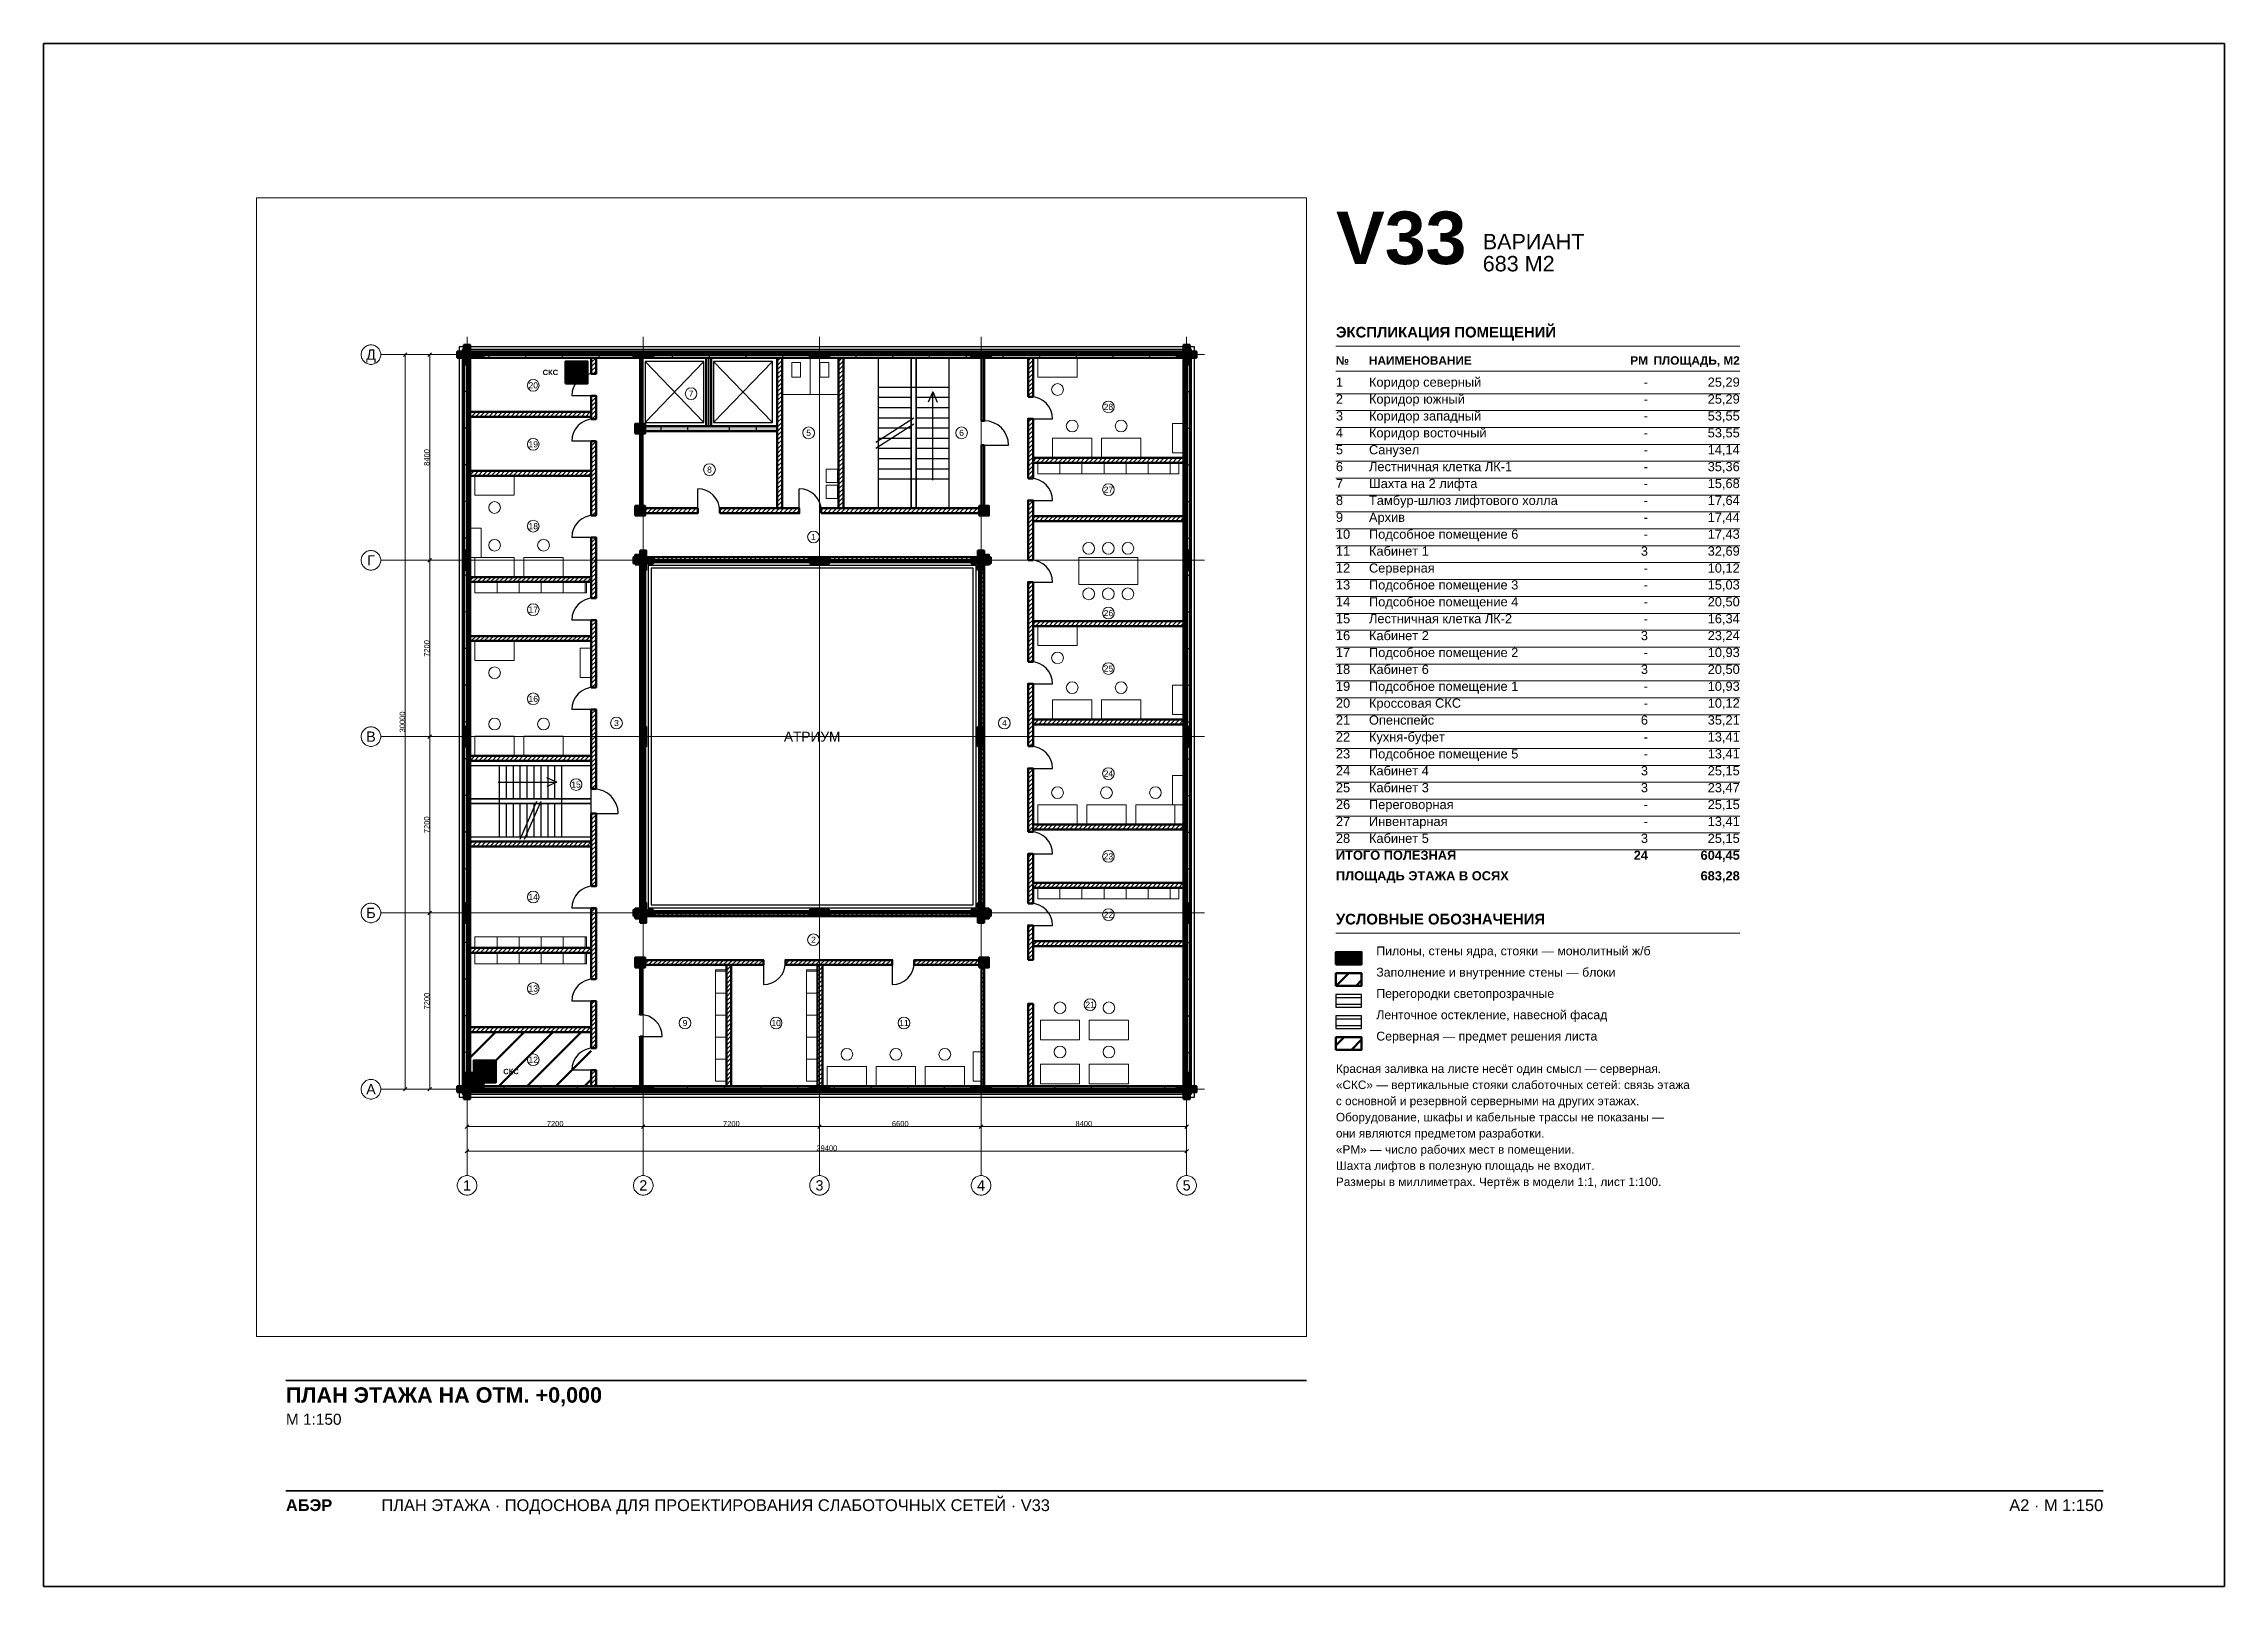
# Paper-space layout 'A2-1-100' of a CAD drawing. Header units: millimetres. Extents: x 0 to 594, y 0 to 420.
# The model-space entities are those that its viewports show. They can reach past a viewport. Long polylines and large blocks are cut down to what shows.
import ezdxf
from ezdxf.enums import TextEntityAlignment as Align

# ---------------------------------------------------------------- set-up
doc = ezdxf.new("R2010")
doc.units = ezdxf.units.MM
doc.linetypes.add('CENTER2', pattern=[2.541, 1.587, -0.318, 0.318, -0.318])
for name, color, linetype, lineweight in [('A-ANNO-LEGEND', 7, 'CONTINUOUS', 18), ('A-ANNO-NOTES', 8, 'CONTINUOUS', 13), ('A-ANNO-ROOM', 7, 'CONTINUOUS', 18), ('A-ANNO-TABLE', 7, 'CONTINUOUS', 18), ('A-DIMS', 8, 'CONTINUOUS', 13), ('A-DOOR', 3, 'CONTINUOUS', 25), ('A-ELEV', 7, 'CONTINUOUS', 25), ('A-FACADE-PANEL', 8, 'CONTINUOUS', 25), ('A-FURN', 8, 'CONTINUOUS', 18), ('A-GLAZ-RIBBON', 5, 'CONTINUOUS', 25), ('A-GRID', 8, 'CENTER2', 13), ('A-HATCH', 9, 'CONTINUOUS', 9), ('A-OUTLINE', 7, 'CONTINUOUS', 50), ('A-SANI', 8, 'CONTINUOUS', 18), ('A-STAIR', 7, 'CONTINUOUS', 25), ('A-TITLE', 7, 'CONTINUOUS', 35), ('A-VIEWPORT', 8, 'CONTINUOUS', 9), ('A-WALL-BLOCK', 9, 'CONTINUOUS', 50), ('A-WALL-GLASS', 4, 'CONTINUOUS', 25), ('A-WALL-RC', 7, 'CONTINUOUS', 50), ('E-SCS-RISER', 1, 'CONTINUOUS', 50), ('E-SERVER-ROOM', 1, 'CONTINUOUS', 50)]:
    doc.layers.add(name, color=color, linetype=linetype, lineweight=lineweight)
doc.styles.add('Arial', font='arial.ttf')
doc.styles.add('Arial-Bold', font='arialbd.ttf')
doc.styles.get("Standard").update_dxf_attribs({"font": 'arial.ttf'})

psp = doc.layouts.new('A2-1-100')

# ---------------------------------------------------------------- texts
at = {"layer": 'A-ANNO-LEGEND'}
for s, height, style, p in [('УСЛОВНЫЕ ОБОЗНАЧЕНИЯ', 2.9, 'Arial-Bold', (352, 180.2)), ('Пилоны, стены ядра, стояки — монолитный ж/б', 2.4, 'Arial', (363, 171.8)), ('Заполнение и внутренние стены — блоки', 2.4, 'Arial', (363, 166)), ('Перегородки светопрозрачные', 2.4, 'Arial', (363, 160.2)), ('Ленточное остекление, навесной фасад', 2.4, 'Arial', (363, 154.4)), ('Серверная — предмет решения листа', 2.4, 'Arial', (363, 148.6))]:
    psp.add_text(s, height=height, dxfattribs=dict(at, style=style)).set_placement(p)
at = {"layer": 'A-ANNO-NOTES', "style": 'Arial'}
for s, p in [('«СКС» — вертикальные стояки слаботочных сетей: связь этажа', (352, 135.4)), ('Красная заливка на листе несёт один смысл — серверная.', (352, 139.8)), ('с основной и резервной серверными на других этажах.', (352, 131)), ('Оборудование, шкафы и кабельные трассы не показаны —', (352, 126.6)), ('они являются предметом разработки.', (352, 122.2)), ('«РМ» — число рабочих мест в помещении.', (352, 117.8)), ('Шахта лифтов в полезную площадь не входит.', (352, 113.4)), ('Размеры в миллиметрах. Чертёж в модели 1:1, лист 1:100.', (352, 109))]:
    psp.add_text(s, height=2.3, dxfattribs=at).set_placement(p)
at = {"layer": 'A-ANNO-TABLE'}
for s, height, style, p in [('ЭКСПЛИКАЦИЯ ПОМЕЩЕНИЙ', 2.9, 'Arial-Bold', (352, 340)), ('№', 2.3, 'Arial-Bold', (352, 332.6)), ('НАИМЕНОВАНИЕ', 2.3, 'Arial-Bold', (361, 332.6)), ('1', 2.5, 'Arial', (352, 326.6)), ('Коридор северный', 2.5, 'Arial', (361, 326.6)), ('2', 2.5, 'Arial', (352, 322)), ('Коридор южный', 2.5, 'Arial', (361, 322)), ('4', 2.5, 'Arial', (352, 312.8)), ('3', 2.5, 'Arial', (352, 317.4)), ('Коридор западный', 2.5, 'Arial', (361, 317.4)), ('Коридор восточный', 2.5, 'Arial', (361, 312.8)), ('5', 2.5, 'Arial', (352, 308.2)), ('Санузел', 2.5, 'Arial', (361, 308.2)), ('6', 2.5, 'Arial', (352, 303.6)), ('Лестничная клетка ЛК-1', 2.5, 'Arial', (361, 303.6)), ('7', 2.5, 'Arial', (352, 299)), ('Тамбур-шлюз лифтового холла', 2.5, 'Arial', (361, 294.4)), ('Шахта на 2 лифта', 2.5, 'Arial', (361, 299)), ('8', 2.5, 'Arial', (352, 294.4)), ('9', 2.5, 'Arial', (352, 289.8)), ('Архив', 2.5, 'Arial', (361, 289.8)), ('10', 2.5, 'Arial', (352, 285.2)), ('Подсобное помещение 6', 2.5, 'Arial', (361, 285.2)), ('11', 2.5, 'Arial', (352, 280.6)), ('Кабинет 1', 2.5, 'Arial', (361, 280.6)), ('12', 2.5, 'Arial', (352, 276)), ('13', 2.5, 'Arial', (352, 271.4)), ('Серверная', 2.5, 'Arial', (361, 276)), ('Подсобное помещение 3', 2.5, 'Arial', (361, 271.4)), ('14', 2.5, 'Arial', (352, 266.8)), ('Подсобное помещение 4', 2.5, 'Arial', (361, 266.8)), ('15', 2.5, 'Arial', (352, 262.2)), ('Лестничная клетка ЛК-2', 2.5, 'Arial', (361, 262.2)), ('16', 2.5, 'Arial', (352, 257.6)), ('17', 2.5, 'Arial', (352, 253)), ('Подсобное помещение 2', 2.5, 'Arial', (361, 253)), ('Кабинет 2', 2.5, 'Arial', (361, 257.6)), ('18', 2.5, 'Arial', (352, 248.4)), ('Кабинет 6', 2.5, 'Arial', (361, 248.4)), ('19', 2.5, 'Arial', (352, 243.8)), ('Подсобное помещение 1', 2.5, 'Arial', (361, 243.8)), ('20', 2.5, 'Arial', (352, 239.2)), ('Кроссовая СКС', 2.5, 'Arial', (361, 239.2)), ('21', 2.5, 'Arial', (352, 234.6)), ('22', 2.5, 'Arial', (352, 230)), ('Опенспейс', 2.5, 'Arial', (361, 234.6)), ('Кухня-буфет', 2.5, 'Arial', (361, 230)), ('23', 2.5, 'Arial', (352, 225.4)), ('Подсобное помещение 5', 2.5, 'Arial', (361, 225.4)), ('24', 2.5, 'Arial', (352, 220.8)), ('Кабинет 4', 2.5, 'Arial', (361, 220.8)), ('25', 2.5, 'Arial', (352, 216.2)), ('26', 2.5, 'Arial', (352, 211.6)), ('Переговорная', 2.5, 'Arial', (361, 211.6)), ('Кабинет 3', 2.5, 'Arial', (361, 216.2)), ('27', 2.5, 'Arial', (352, 207)), ('Инвентарная', 2.5, 'Arial', (361, 207)), ('28', 2.5, 'Arial', (352, 202.4)), ('Кабинет 5', 2.5, 'Arial', (361, 202.4)), ('ИТОГО ПОЛЕЗНАЯ', 2.5, 'Arial-Bold', (352, 197.8)), ('ПЛОЩАДЬ ЭТАЖА В ОСЯХ', 2.5, 'Arial-Bold', (352, 192.2))]:
    psp.add_text(s, height=height, dxfattribs=dict(at, style=style)).set_placement(p)
for s, height, style, p in [('РМ', 2.3, 'Arial-Bold', (437, 332.6)), ('ПЛОЩАДЬ, М2', 2.3, 'Arial-Bold', (462, 332.6)), ('-', 2.5, 'Arial', (437, 326.6)), ('25,29', 2.5, 'Arial', (462, 326.6)), ('-', 2.5, 'Arial', (437, 322)), ('25,29', 2.5, 'Arial', (462, 322)), ('-', 2.5, 'Arial', (437, 317.4)), ('53,55', 2.5, 'Arial', (462, 317.4)), ('53,55', 2.5, 'Arial', (462, 312.8)), ('-', 2.5, 'Arial', (437, 312.8)), ('-', 2.5, 'Arial', (437, 308.2)), ('14,14', 2.5, 'Arial', (462, 308.2)), ('-', 2.5, 'Arial', (437, 303.6)), ('35,36', 2.5, 'Arial', (462, 303.6)), ('-', 2.5, 'Arial', (437, 299)), ('15,68', 2.5, 'Arial', (462, 299)), ('-', 2.5, 'Arial', (437, 294.4)), ('17,64', 2.5, 'Arial', (462, 294.4)), ('17,44', 2.5, 'Arial', (462, 289.8)), ('-', 2.5, 'Arial', (437, 289.8)), ('-', 2.5, 'Arial', (437, 285.2)), ('17,43', 2.5, 'Arial', (462, 285.2)), ('3', 2.5, 'Arial', (437, 280.6)), ('32,69', 2.5, 'Arial', (462, 280.6)), ('-', 2.5, 'Arial', (437, 276)), ('10,12', 2.5, 'Arial', (462, 276)), ('15,03', 2.5, 'Arial', (462, 271.4)), ('-', 2.5, 'Arial', (437, 271.4)), ('-', 2.5, 'Arial', (437, 266.8)), ('20,50', 2.5, 'Arial', (462, 266.8)), ('-', 2.5, 'Arial', (437, 262.2)), ('16,34', 2.5, 'Arial', (462, 262.2)), ('3', 2.5, 'Arial', (437, 257.6)), ('23,24', 2.5, 'Arial', (462, 257.6)), ('10,93', 2.5, 'Arial', (462, 253)), ('3', 2.5, 'Arial', (437, 248.4)), ('-', 2.5, 'Arial', (437, 253)), ('20,50', 2.5, 'Arial', (462, 248.4)), ('-', 2.5, 'Arial', (437, 243.8)), ('10,93', 2.5, 'Arial', (462, 243.8)), ('-', 2.5, 'Arial', (437, 239.2)), ('10,12', 2.5, 'Arial', (462, 239.2)), ('6', 2.5, 'Arial', (437, 234.6)), ('35,21', 2.5, 'Arial', (462, 234.6)), ('13,41', 2.5, 'Arial', (462, 230)), ('-', 2.5, 'Arial', (437, 230)), ('-', 2.5, 'Arial', (437, 225.4)), ('13,41', 2.5, 'Arial', (462, 225.4)), ('3', 2.5, 'Arial', (437, 220.8)), ('25,15', 2.5, 'Arial', (462, 220.8)), ('3', 2.5, 'Arial', (437, 216.2)), ('23,47', 2.5, 'Arial', (462, 216.2)), ('25,15', 2.5, 'Arial', (462, 211.6)), ('-', 2.5, 'Arial', (437, 211.6)), ('-', 2.5, 'Arial', (437, 207)), ('13,41', 2.5, 'Arial', (462, 207)), ('3', 2.5, 'Arial', (437, 202.4)), ('25,15', 2.5, 'Arial', (462, 202.4)), ('24', 2.5, 'Arial-Bold', (437, 197.8)), ('604,45', 2.5, 'Arial-Bold', (462, 197.8)), ('683,28', 2.5, 'Arial-Bold', (462, 192.2))]:
    psp.add_text(s, height=height, dxfattribs=dict(at, style=style)).set_placement(p, align=Align.RIGHT)
at = {"layer": 'A-TITLE'}
for s, height, style, p in [('V33', 14.3, 'Arial-Bold', (352, 360)), ('ВАРИАНТ', 4.2, 'Arial', (392, 364)), ('683 М2', 4.2, 'Arial', (392, 358)), ('ПЛАН ЭТАЖА НА ОТМ. +0,000', 4.2, 'Arial-Bold', (66, 50)), ('М 1:150', 3, 'Arial', (66, 44)), ('ПЛАН ЭТАЖА · ПОДОСНОВА ДЛЯ ПРОЕКТИРОВАНИЯ СЛАБОТОЧНЫХ СЕТЕЙ · V33', 3.2, 'Arial', (92, 20.5)), ('АБЭР', 3.2, 'Arial-Bold', (66, 20.5))]:
    psp.add_text(s, height=height, dxfattribs=dict(at, style=style)).set_placement(p)
at = {"layer": 'A-TITLE', "style": 'Arial'}
psp.add_text('A2 · М 1:150', height=3.2, dxfattribs=at).set_placement((561, 20.5), align=Align.RIGHT)

msp = doc.modelspace()

# ---------------------------------------------------------------- texts
at = {"layer": 'A-ANNO-ROOM'}
for s, p in [('20', (2705, 28746)), ('7', (9155, 28405)), ('28', (26205, 27866)), ('5', (13955, 26805)), ('6', (20205, 26805)), ('19', (2705, 26337)), ('8', (9905, 25305)), ('27', (26205, 24485)), ('18', (2705, 22996)), ('1', (14155, 22555)), ('17', (2705, 19587)), ('26', (26205, 19446)), ('25', (26205, 17180)), ('16', (2705, 15943)), ('3', (6105, 14955)), ('4', (21955, 14955)), ('15', (4455, 12443)), ('24', (26205, 12891)), ('23', (26205, 9510)), ('14', (2705, 7851)), ('22', (26205, 7130)), ('2', (14155, 6105)), ('13', (2705, 4114)), ('21', (25455, 3455)), ('9', (8905, 2705)), ('10', (12628, 2705)), ('11', (17850, 2705)), ('12', (2705, 1205))]:
    msp.add_text(s, height=250, dxfattribs=at).set_placement(p, align=Align.MIDDLE_CENTER)
at = {"layer": 'A-ANNO-ROOM', "style": 'Arial'}
msp.add_text('АТРИУМ', height=400, dxfattribs=at).set_placement((14100, 14400), align=Align.MIDDLE_CENTER)
at = {"layer": 'A-DIMS'}
for s, p in [('8400', (-1645, 25800)), ('7200', (-1645, 18000)), ('30000', (-2645, 15000)), ('7200', (-1645, 10800)), ('7200', (-1645, 3600))]:
    msp.add_text(s, height=220, rotation=90, dxfattribs=at).set_placement(p, align=Align.MIDDLE_CENTER)
for s, p in [('7200', (3600, -1405)), ('7200', (10800, -1405)), ('6600', (17700, -1405)), ('8400', (25200, -1405)), ('29400', (14700, -2405))]:
    msp.add_text(s, height=220, dxfattribs=at).set_placement(p, align=Align.MIDDLE_CENTER)
at = {"layer": 'A-GRID'}
for s, p in [('Д', (-3925, 30000)), ('Г', (-3925, 21600)), ('В', (-3925, 14400)), ('Б', (-3925, 7200)), ('А', (-3925, 0)), ('1', (0, -3925)), ('2', (7200, -3925)), ('3', (14400, -3925)), ('4', (21000, -3925)), ('5', (29400, -3925))]:
    msp.add_text(s, height=420, dxfattribs=at).set_placement(p, align=Align.MIDDLE_CENTER)
at = {"layer": 'E-SCS-RISER', "style": 'Arial-Bold'}
for p in [(3405, 29275), (1795, 725)]:
    msp.add_text('СКС', height=220, dxfattribs=at).set_placement(p, align=Align.MIDDLE_CENTER)

# ---------------------------------------------------------------- hatches: boundary and pattern name
at = {"layer": 'A-HATCH'}
h = msp.add_hatch(dxfattribs=at)
h.set_pattern_fill('ANSI31', scale=40)
h.paths.add_polyline_path([(5075, 29220.5), (5275, 29220.5), (5275, 29875), (5275, 29875), (5075, 29875), (5075, 29875)])
h = msp.add_hatch(dxfattribs=at)
h.set_pattern_fill('ANSI31', scale=40)
h.paths.add_polyline_path([(12675, 23725), (12875, 23725), (12875, 29875), (12875, 29875), (12675, 29875), (12675, 29875)])
h = msp.add_hatch(dxfattribs=at)
h.set_pattern_fill('ANSI31', scale=40)
h.paths.add_polyline_path([(15175, 23725), (15375, 23725), (15375, 29875), (15375, 29875), (15175, 29875), (15175, 29875)])
h = msp.add_hatch(dxfattribs=at)
h.set_pattern_fill('ANSI31', scale=40)
h.paths.add_polyline_path([(22925, 28280.5), (23125, 28280.5), (23125, 29875), (23125, 29875), (22925, 29875), (22925, 29875)])
h = msp.add_hatch(dxfattribs=at)
h.set_pattern_fill('ANSI31', scale=40)
h.paths.add_polyline_path([(125, 27466), (125, 27466), (5075, 27466), (5075, 27666), (125, 27666), (125, 27666)])
h = msp.add_hatch(dxfattribs=at)
h.set_pattern_fill('ANSI31', scale=40)
h.paths.add_polyline_path([(5075, 27366), (5275, 27366), (5275, 28320.5), (5075, 28320.5)])
h = msp.add_hatch(dxfattribs=at)
h.set_pattern_fill('ANSI31', scale=40)
h.paths.add_polyline_path([(22925, 24945.5), (23125, 24945.5), (23125, 27380.5), (22925, 27380.5)])
h = msp.add_hatch(dxfattribs=at)
h.set_pattern_fill('ANSI31', scale=40)
h.paths.add_polyline_path([(5075, 23436.5), (5275, 23436.5), (5275, 26466), (5075, 26466)])
h = msp.add_hatch(dxfattribs=at)
h.set_pattern_fill('ANSI31', scale=40)
h.paths.add_polyline_path([(125, 25057), (125, 25057), (5075, 25057), (5075, 25257), (125, 25257), (125, 25257)])
h = msp.add_hatch(dxfattribs=at)
h.set_pattern_fill('ANSI31', scale=40)
h.paths.add_polyline_path([(23125, 25586), (29275, 25586), (29275, 25586), (29275, 25786), (29275, 25786), (23125, 25786)])
h = msp.add_hatch(dxfattribs=at)
h.set_pattern_fill('ANSI31', scale=40)
h.paths.add_polyline_path([(7075, 23525), (9425, 23525), (9425, 23725), (7075, 23725)])
h = msp.add_hatch(dxfattribs=at)
h.set_pattern_fill('ANSI31', scale=40)
h.paths.add_polyline_path([(10325, 23525), (13575, 23525), (13575, 23725), (10325, 23725)])
h = msp.add_hatch(dxfattribs=at)
h.set_pattern_fill('ANSI31', scale=40)
h.paths.add_polyline_path([(14475, 23525), (21125, 23525), (21125, 23725), (14475, 23725)])
h = msp.add_hatch(dxfattribs=at)
h.set_pattern_fill('ANSI31', scale=40)
h.paths.add_polyline_path([(22925, 21610.5), (23125, 21610.5), (23125, 24045.5), (22925, 24045.5)])
h = msp.add_hatch(dxfattribs=at)
h.set_pattern_fill('ANSI31', scale=40)
h.paths.add_polyline_path([(23125, 23205), (29275, 23205), (29275, 23205), (29275, 23405), (29275, 23405), (23125, 23405)])
h = msp.add_hatch(dxfattribs=at)
h.set_pattern_fill('ANSI31', scale=40)
h.paths.add_polyline_path([(5075, 20061.5), (5275, 20061.5), (5275, 22536.5), (5075, 22536.5)])
h = msp.add_hatch(dxfattribs=at)
h.set_pattern_fill('ANSI31', scale=40)
h.paths.add_polyline_path([(7075, 21525), (21125, 21525), (21125, 21725), (7075, 21725)])
h = msp.add_hatch(dxfattribs=at)
h.set_pattern_fill('ANSI31', scale=40)
h.paths.add_polyline_path([(7075, 7275), (7275, 7275), (7275, 21525), (7075, 21525)])
h = msp.add_hatch(dxfattribs=at)
h.set_pattern_fill('ANSI31', scale=40)
h.paths.add_polyline_path([(20925, 7275), (21125, 7275), (21125, 21525), (20925, 21525)])
h = msp.add_hatch(dxfattribs=at)
h.set_pattern_fill('ANSI31', scale=40)
h.paths.add_polyline_path([(125, 20716), (125, 20716), (5075, 20716), (5075, 20916), (125, 20916), (125, 20916)])
h = msp.add_hatch(dxfattribs=at)
h.set_pattern_fill('ANSI31', scale=40)
h.paths.add_polyline_path([(22925, 17458), (23125, 17458), (23125, 20710.5), (22925, 20710.5)])
h = msp.add_hatch(dxfattribs=at)
h.set_pattern_fill('ANSI31', scale=40)
h.paths.add_polyline_path([(5075, 16410), (5275, 16410), (5275, 19161.5), (5075, 19161.5)])
h = msp.add_hatch(dxfattribs=at)
h.set_pattern_fill('ANSI31', scale=40)
h.paths.add_polyline_path([(23125, 18916), (29275, 18916), (29275, 18916), (29275, 19116), (29275, 19116), (23125, 19116)])
h = msp.add_hatch(dxfattribs=at)
h.set_pattern_fill('ANSI31', scale=40)
h.paths.add_polyline_path([(125, 18307), (125, 18307), (5075, 18307), (5075, 18507), (125, 18507), (125, 18507)])
h = msp.add_hatch(dxfattribs=at)
h.set_pattern_fill('ANSI31', scale=40)
h.paths.add_polyline_path([(22925, 14005.5), (23125, 14005.5), (23125, 16558), (22925, 16558)])
h = msp.add_hatch(dxfattribs=at)
h.set_pattern_fill('ANSI31', scale=40)
h.paths.add_polyline_path([(5075, 12263), (5275, 12263), (5275, 15510), (5075, 15510)])
h = msp.add_hatch(dxfattribs=at)
h.set_pattern_fill('ANSI31', scale=40)
h.paths.add_polyline_path([(23125, 14900), (29275, 14900), (29275, 14900), (29275, 15100), (29275, 15100), (23125, 15100)])
h = msp.add_hatch(dxfattribs=at)
h.set_pattern_fill('ANSI31', scale=40)
h.paths.add_polyline_path([(125, 13413), (125, 13413), (5075, 13413), (5075, 13613), (125, 13613), (125, 13613)])
h = msp.add_hatch(dxfattribs=at)
h.set_pattern_fill('ANSI31', scale=40)
h.paths.add_polyline_path([(22925, 10511), (23125, 10511), (23125, 13105.5), (22925, 13105.5)])
h = msp.add_hatch(dxfattribs=at)
h.set_pattern_fill('ANSI31', scale=40)
h.paths.add_polyline_path([(5075, 8292), (5275, 8292), (5275, 11263), (5075, 11263)])
h = msp.add_hatch(dxfattribs=at)
h.set_pattern_fill('ANSI31', scale=40)
h.paths.add_polyline_path([(23125, 10611), (29275, 10611), (29275, 10611), (29275, 10811), (29275, 10811), (23125, 10811)])
h = msp.add_hatch(dxfattribs=at)
h.set_pattern_fill('ANSI31', scale=40)
h.paths.add_polyline_path([(125, 9913), (125, 9913), (5075, 9913), (5075, 10113), (125, 10113), (125, 10113)])
h = msp.add_hatch(dxfattribs=at)
h.set_pattern_fill('ANSI31', scale=40)
h.paths.add_polyline_path([(22925, 7590), (23125, 7590), (23125, 9611), (22925, 9611)])
h = msp.add_hatch(dxfattribs=at)
h.set_pattern_fill('ANSI31', scale=40)
h.paths.add_polyline_path([(23125, 8230), (29275, 8230), (29275, 8230), (29275, 8430), (29275, 8430), (23125, 8430)])
h = msp.add_hatch(dxfattribs=at)
h.set_pattern_fill('ANSI31', scale=40)
h.paths.add_polyline_path([(5075, 4502.5), (5275, 4502.5), (5275, 7392), (5075, 7392)])
h = msp.add_hatch(dxfattribs=at)
h.set_pattern_fill('ANSI31', scale=40)
h.paths.add_polyline_path([(7075, 7075), (21125, 7075), (21125, 7275), (7075, 7275)])
h = msp.add_hatch(dxfattribs=at)
h.set_pattern_fill('ANSI31', scale=40)
h.paths.add_polyline_path([(22925, 5287.5), (23125, 5287.5), (23125, 6690), (22925, 6690)])
h = msp.add_hatch(dxfattribs=at)
h.set_pattern_fill('ANSI31', scale=40)
h.paths.add_polyline_path([(125, 5571), (125, 5571), (5075, 5571), (5075, 5771), (125, 5771), (125, 5771)])
h = msp.add_hatch(dxfattribs=at)
h.set_pattern_fill('ANSI31', scale=40)
h.paths.add_polyline_path([(23125, 5850), (29275, 5850), (29275, 5850), (29275, 6050), (29275, 6050), (23125, 6050)])
h = msp.add_hatch(dxfattribs=at)
h.set_pattern_fill('ANSI31', scale=40)
h.paths.add_polyline_path([(7075, 5075), (12109, 5075), (12109, 5275), (7075, 5275)])
h = msp.add_hatch(dxfattribs=at)
h.set_pattern_fill('ANSI31', scale=40)
h.paths.add_polyline_path([(7075, 3050), (7175, 3050), (7175, 5075), (7075, 5075)])
h = msp.add_hatch(dxfattribs=at)
h.set_pattern_fill('ANSI31', scale=40)
h.paths.add_polyline_path([(10598, 125), (10798, 125), (10798, 125), (10798, 5075), (10598, 5075), (10598, 125)])
h = msp.add_hatch(dxfattribs=at)
h.set_pattern_fill('ANSI31', scale=40)
h.paths.add_polyline_path([(13009, 5075), (17372.5, 5075), (17372.5, 5275), (13009, 5275)])
h = msp.add_hatch(dxfattribs=at)
h.set_pattern_fill('ANSI31', scale=40)
h.paths.add_polyline_path([(14320, 125), (14520, 125), (14520, 125), (14520, 5075), (14320, 5075), (14320, 125)])
h = msp.add_hatch(dxfattribs=at)
h.set_pattern_fill('ANSI31', scale=40)
h.paths.add_polyline_path([(18272.5, 5075), (21125, 5075), (21125, 5275), (18272.5, 5275)])
h = msp.add_hatch(dxfattribs=at)
h.set_pattern_fill('ANSI31', scale=40)
h.paths.add_polyline_path([(21025, 125), (21125, 125), (21125, 125), (21125, 5075), (21025, 5075), (21025, 125)])
h = msp.add_hatch(dxfattribs=at)
h.set_pattern_fill('ANSI31', scale=40)
h.paths.add_polyline_path([(5075, 1679.5), (5275, 1679.5), (5275, 3602.5), (5075, 3602.5)])
h = msp.add_hatch(dxfattribs=at)
h.set_pattern_fill('ANSI31', scale=40)
h.paths.add_polyline_path([(22925, 125), (23125, 125), (23125, 125), (23125, 3487.5), (22925, 3487.5), (22925, 125)])
h = msp.add_hatch(dxfattribs=at)
h.set_pattern_fill('ANSI31', scale=40)
h.paths.add_polyline_path([(125, 2334), (125, 2334), (5075, 2334), (5075, 2534), (125, 2534), (125, 2534)])
h = msp.add_hatch(dxfattribs=at)
h.set_pattern_fill('ANSI31', scale=40)
h.paths.add_polyline_path([(7075, 125), (7175, 125), (7175, 125), (7175, 2150), (7075, 2150), (7075, 125)])
h = msp.add_hatch(dxfattribs=at)
h.set_pattern_fill('ANSI31', scale=40)
h.paths.add_polyline_path([(5075, 125), (5275, 125), (5275, 125), (5275, 779.5), (5075, 779.5), (5075, 125)])
at = {"layer": 'A-WALL-RC'}
h = msp.add_hatch(color=7, dxfattribs=at)
h.dxf.hatch_style = 1
h.paths.add_polyline_path([(-125, 29600), (125, 29600), (125, 30400), (-125, 30400)])
h = msp.add_hatch(color=7, dxfattribs=at)
h.dxf.hatch_style = 1
h.paths.add_polyline_path([(29275, 29600), (29525, 29600), (29525, 30400), (29275, 30400)])
h = msp.add_hatch(color=7, dxfattribs=at)
h.dxf.hatch_style = 1
h.paths.add_polyline_path([(-400, 29875), (400, 29875), (400, 30125), (-400, 30125)])
h = msp.add_hatch(color=7, dxfattribs=at)
h.dxf.hatch_style = 1
h.paths.add_polyline_path([(-125, 29875), (675, 29875), (675, 30125), (-125, 30125)])
h = msp.add_hatch(color=7, dxfattribs=at)
h.dxf.hatch_style = 1
h.paths.add_polyline_path([(6800, 29875), (7600, 29875), (7600, 30125), (6800, 30125)])
h = msp.add_hatch(color=7, dxfattribs=at)
h.dxf.hatch_style = 1
h.paths.add_polyline_path([(7075, 27075), (7175, 27075), (7175, 29875), (7175, 29875), (7075, 29875), (7075, 29875)])
h = msp.add_hatch(color=7, dxfattribs=at)
h.dxf.hatch_style = 1
h.paths.add_polyline_path([(9775, 27075), (9975, 27075), (9975, 29875), (9975, 29875), (9775, 29875), (9775, 29875)])
h = msp.add_hatch(color=7, dxfattribs=at)
h.dxf.hatch_style = 1
h.paths.add_polyline_path([(14000, 29875), (14800, 29875), (14800, 30125), (14000, 30125)])
h = msp.add_hatch(color=7, dxfattribs=at)
h.dxf.hatch_style = 1
h.paths.add_polyline_path([(20600, 29875), (21400, 29875), (21400, 30125), (20600, 30125)])
h = msp.add_hatch(color=7, dxfattribs=at)
h.dxf.hatch_style = 1
h.paths.add_polyline_path([(21025, 27300), (21125, 27300), (21125, 29875), (21125, 29875), (21025, 29875), (21025, 29875)])
h = msp.add_hatch(color=7, dxfattribs=at)
h.dxf.hatch_style = 1
h.paths.add_polyline_path([(29000, 29875), (29800, 29875), (29800, 30125), (29000, 30125)])
h = msp.add_hatch(color=7, dxfattribs=at)
h.dxf.hatch_style = 1
h.paths.add_polyline_path([(29275, 29875), (29525, 29875), (29525, 30125), (29275, 30125)])
h = msp.add_hatch(color=7, dxfattribs=at)
h.dxf.hatch_style = 1
h.paths.add_polyline_path([(6875, 26775), (7275, 26775), (7275, 27175), (6875, 27175)])
h = msp.add_hatch(color=7, dxfattribs=at)
h.dxf.hatch_style = 1
h.paths.add_polyline_path([(7075, 26875), (12675, 26875), (12675, 27075), (7075, 27075)])
h = msp.add_hatch(color=7, dxfattribs=at)
h.dxf.hatch_style = 1
h.paths.add_polyline_path([(7075, 23725), (7175, 23725), (7175, 26875), (7075, 26875)])
h = msp.add_hatch(color=7, dxfattribs=at)
h.dxf.hatch_style = 1
h.paths.add_polyline_path([(21025, 23725), (21125, 23725), (21125, 26300), (21025, 26300)])
h = msp.add_hatch(color=7, dxfattribs=at)
h.dxf.hatch_style = 1
h.paths.add_polyline_path([(6875, 23425), (7275, 23425), (7275, 23825), (6875, 23825)])
h = msp.add_hatch(color=7, dxfattribs=at)
h.dxf.hatch_style = 1
h.paths.add_polyline_path([(20925, 23425), (21325, 23425), (21325, 23825), (20925, 23825)])
h = msp.add_hatch(color=7, dxfattribs=at)
h.dxf.hatch_style = 1
h.paths.add_polyline_path([(-125, 21200), (125, 21200), (125, 22000), (-125, 22000)])
h = msp.add_hatch(color=7, dxfattribs=at)
h.dxf.hatch_style = 1
h.paths.add_polyline_path([(6800, 21475), (7600, 21475), (7600, 21725), (6800, 21725)])
h = msp.add_hatch(color=7, dxfattribs=at)
h.dxf.hatch_style = 1
h.paths.add_polyline_path([(6875, 21425), (7275, 21425), (7275, 21825), (6875, 21825)])
h = msp.add_hatch(color=7, dxfattribs=at)
h.dxf.hatch_style = 1
h.paths.add_polyline_path([(7075, 21200), (7325, 21200), (7325, 22000), (7075, 22000)])
h = msp.add_hatch(color=7, dxfattribs=at)
h.dxf.hatch_style = 1
h.paths.add_polyline_path([(14000, 21475), (14800, 21475), (14800, 21725), (14000, 21725)])
h = msp.add_hatch(color=7, dxfattribs=at)
h.dxf.hatch_style = 1
h.paths.add_polyline_path([(20600, 21475), (21400, 21475), (21400, 21725), (20600, 21725)])
h = msp.add_hatch(color=7, dxfattribs=at)
h.dxf.hatch_style = 1
h.paths.add_polyline_path([(20875, 21200), (21125, 21200), (21125, 22000), (20875, 22000)])
h = msp.add_hatch(color=7, dxfattribs=at)
h.dxf.hatch_style = 1
h.paths.add_polyline_path([(20925, 21425), (21325, 21425), (21325, 21825), (20925, 21825)])
h = msp.add_hatch(color=7, dxfattribs=at)
h.dxf.hatch_style = 1
h.paths.add_polyline_path([(29275, 21200), (29525, 21200), (29525, 22000), (29275, 22000)])
h = msp.add_hatch(color=7, dxfattribs=at)
h.dxf.hatch_style = 1
h.paths.add_polyline_path([(-125, 14000), (125, 14000), (125, 14800), (-125, 14800)])
h = msp.add_hatch(color=7, dxfattribs=at)
h.dxf.hatch_style = 1
h.paths.add_polyline_path([(7075, 14000), (7325, 14000), (7325, 14800), (7075, 14800)])
h = msp.add_hatch(color=7, dxfattribs=at)
h.dxf.hatch_style = 1
h.paths.add_polyline_path([(20875, 14000), (21125, 14000), (21125, 14800), (20875, 14800)])
h = msp.add_hatch(color=7, dxfattribs=at)
h.dxf.hatch_style = 1
h.paths.add_polyline_path([(29275, 14000), (29525, 14000), (29525, 14800), (29275, 14800)])
h = msp.add_hatch(color=7, dxfattribs=at)
h.dxf.hatch_style = 1
h.paths.add_polyline_path([(-125, 6800), (125, 6800), (125, 7600), (-125, 7600)])
h = msp.add_hatch(color=7, dxfattribs=at)
h.dxf.hatch_style = 1
h.paths.add_polyline_path([(6800, 7075), (7600, 7075), (7600, 7325), (6800, 7325)])
h = msp.add_hatch(color=7, dxfattribs=at)
h.dxf.hatch_style = 1
h.paths.add_polyline_path([(6875, 6975), (7275, 6975), (7275, 7375), (6875, 7375)])
h = msp.add_hatch(color=7, dxfattribs=at)
h.dxf.hatch_style = 1
h.paths.add_polyline_path([(7075, 6800), (7325, 6800), (7325, 7600), (7075, 7600)])
h = msp.add_hatch(color=7, dxfattribs=at)
h.dxf.hatch_style = 1
h.paths.add_polyline_path([(14000, 7075), (14800, 7075), (14800, 7325), (14000, 7325)])
h = msp.add_hatch(color=7, dxfattribs=at)
h.dxf.hatch_style = 1
h.paths.add_polyline_path([(20600, 7075), (21400, 7075), (21400, 7325), (20600, 7325)])
h = msp.add_hatch(color=7, dxfattribs=at)
h.dxf.hatch_style = 1
h.paths.add_polyline_path([(20875, 6800), (21125, 6800), (21125, 7600), (20875, 7600)])
h = msp.add_hatch(color=7, dxfattribs=at)
h.dxf.hatch_style = 1
h.paths.add_polyline_path([(20925, 6975), (21325, 6975), (21325, 7375), (20925, 7375)])
h = msp.add_hatch(color=7, dxfattribs=at)
h.dxf.hatch_style = 1
h.paths.add_polyline_path([(29275, 6800), (29525, 6800), (29525, 7600), (29275, 7600)])
h = msp.add_hatch(color=7, dxfattribs=at)
h.dxf.hatch_style = 1
h.paths.add_polyline_path([(6875, 4975), (7275, 4975), (7275, 5375), (6875, 5375)])
h = msp.add_hatch(color=7, dxfattribs=at)
h.dxf.hatch_style = 1
h.paths.add_polyline_path([(20925, 4975), (21325, 4975), (21325, 5375), (20925, 5375)])
h = msp.add_hatch(color=7, dxfattribs=at)
h.dxf.hatch_style = 1
h.paths.add_polyline_path([(-400, -125), (400, -125), (400, 125), (-400, 125)])
h = msp.add_hatch(color=7, dxfattribs=at)
h.dxf.hatch_style = 1
h.paths.add_polyline_path([(-125, -125), (675, -125), (675, 675), (-125, 675)])
h = msp.add_hatch(color=7, dxfattribs=at)
h.dxf.hatch_style = 1
h.paths.add_polyline_path([(-125, -400), (125, -400), (125, 400), (-125, 400)])
h = msp.add_hatch(color=7, dxfattribs=at)
h.dxf.hatch_style = 1
h.paths.add_polyline_path([(6800, -125), (7600, -125), (7600, 125), (6800, 125)])
h = msp.add_hatch(color=7, dxfattribs=at)
h.dxf.hatch_style = 1
h.paths.add_polyline_path([(14000, -125), (14800, -125), (14800, 125), (14000, 125)])
h = msp.add_hatch(color=7, dxfattribs=at)
h.dxf.hatch_style = 1
h.paths.add_polyline_path([(20600, -125), (21400, -125), (21400, 125), (20600, 125)])
h = msp.add_hatch(color=7, dxfattribs=at)
h.dxf.hatch_style = 1
h.paths.add_polyline_path([(29000, -125), (29800, -125), (29800, 125), (29000, 125)])
h = msp.add_hatch(color=7, dxfattribs=at)
h.dxf.hatch_style = 1
h.paths.add_polyline_path([(29275, -125), (29525, -125), (29525, 675), (29275, 675)])
h = msp.add_hatch(color=7, dxfattribs=at)
h.dxf.hatch_style = 1
h.paths.add_polyline_path([(29275, -400), (29525, -400), (29525, 400), (29275, 400)])
at = {"layer": 'E-SCS-RISER'}
h = msp.add_hatch(color=7, dxfattribs=at)
h.dxf.hatch_style = 1
h.paths.add_polyline_path([(4025, 28825), (4925, 28825), (4925, 29725), (4025, 29725)])
h = msp.add_hatch(color=7, dxfattribs=at)
h.dxf.hatch_style = 1
h.paths.add_polyline_path([(275, 275), (1175, 275), (1175, 1175), (275, 1175)])
at = {"layer": 'E-SERVER-ROOM'}
h = msp.add_hatch(dxfattribs=at)
h.set_pattern_fill('ANSI31', scale=260)
h.paths.add_polyline_path([(125, 125), (5075, 125), (5075, 2334), (125, 2334)])

# ---------------------------------------------------------------- linework, layer by layer
at = {"layer": 'A-ANNO-ROOM'}
for centre in [(2705, 28746), (9155, 28405), (26205, 27866), (13955, 26805), (20205, 26805), (2705, 26337), (9905, 25305), (26205, 24485), (2705, 22996), (14155, 22555), (2705, 19587), (26205, 19446), (26205, 17180), (2705, 15943), (6105, 14955), (21955, 14955), (4455, 12443), (26205, 12891), (26205, 9510), (2705, 7851), (26205, 7130), (14155, 6105), (2705, 4114), (25455, 3455), (8905, 2705), (12628, 2705), (17850, 2705), (2705, 1205)]:
    msp.add_circle(centre, 240, dxfattribs=at)
at = {"layer": 'A-DIMS'}
for p, q in [((-2595.71, 29929.29), (-2454.29, 30070.71)), ((-2525, 0), (-2525, 30000)), ((-1595.71, 29929.29), (-1454.29, 30070.71)), ((-1525, 21600), (-1525, 30000)), ((-1595.71, 21529.29), (-1454.29, 21670.71)), ((-1595.71, 21529.29), (-1454.29, 21670.71)), ((-1525, 14400), (-1525, 21600)), ((-1595.71, 14329.29), (-1454.29, 14470.71)), ((-1595.71, 14329.29), (-1454.29, 14470.71)), ((-1525, 7200), (-1525, 14400)), ((-1595.71, 7129.29), (-1454.29, 7270.71)), ((-1595.71, 7129.29), (-1454.29, 7270.71)), ((-1525, 0), (-1525, 7200)), ((-2595.71, -70.71), (-2454.29, 70.71)), ((-1595.71, -70.71), (-1454.29, 70.71)), ((-70.71, -1595.71), (70.71, -1454.29)), ((0, -1525), (7200, -1525)), ((7129.29, -1595.71), (7270.71, -1454.29)), ((7129.29, -1595.71), (7270.71, -1454.29)), ((7200, -1525), (14400, -1525)), ((14329.29, -1595.71), (14470.71, -1454.29)), ((14329.29, -1595.71), (14470.71, -1454.29)), ((14400, -1525), (21000, -1525)), ((20929.29, -1595.71), (21070.71, -1454.29)), ((20929.29, -1595.71), (21070.71, -1454.29)), ((21000, -1525), (29400, -1525)), ((29329.29, -1595.71), (29470.71, -1454.29)), ((-70.71, -2595.71), (70.71, -2454.29)), ((0, -2525), (29400, -2525)), ((29329.29, -2595.71), (29470.71, -2454.29))]:
    msp.add_line(p, q, dxfattribs=at)
at = {"layer": 'A-DOOR'}
for p, q in [((5075, 29220.5), (5275, 29220.5)), ((5175, 28320.5), (4275, 28320.5)), ((5075, 28320.5), (5275, 28320.5)), ((22925, 28280.5), (23125, 28280.5)), ((5075, 27366), (5275, 27366)), ((7925, 26875), (7925, 27075)), ((9025, 26875), (9025, 27075)), ((10725, 26875), (10725, 27075)), ((11825, 26875), (11825, 27075)), ((21075, 27300), (21175, 27300)), ((22925, 27380.5), (23125, 27380.5)), ((23025, 27380.5), (23925, 27380.5)), ((5175, 26466), (4275, 26466)), ((5075, 26466), (5275, 26466)), ((21075, 26300), (21175, 26300)), ((21125, 26300), (22125, 26300)), ((9425, 23625), (9425, 24525)), ((13575, 23625), (13575, 24525)), ((22925, 24945.5), (23125, 24945.5)), ((5075, 23436.5), (5275, 23436.5)), ((9425, 23525), (9425, 23725)), ((10325, 23525), (10325, 23725)), ((13575, 23525), (13575, 23725)), ((14475, 23525), (14475, 23725)), ((22925, 24045.5), (23125, 24045.5)), ((23025, 24045.5), (23925, 24045.5)), ((5175, 22536.5), (4275, 22536.5)), ((5075, 22536.5), (5275, 22536.5)), ((22925, 21610.5), (23125, 21610.5)), ((22925, 20710.5), (23125, 20710.5)), ((23025, 20710.5), (23925, 20710.5)), ((5075, 20061.5), (5275, 20061.5)), ((5175, 19161.5), (4275, 19161.5)), ((5075, 19161.5), (5275, 19161.5)), ((22925, 17458), (23125, 17458)), ((5075, 16410), (5275, 16410)), ((22925, 16558), (23125, 16558)), ((23025, 16558), (23925, 16558)), ((5175, 15510), (4275, 15510)), ((5075, 15510), (5275, 15510)), ((22925, 14005.5), (23125, 14005.5)), ((22925, 13105.5), (23125, 13105.5)), ((23025, 13105.5), (23925, 13105.5)), ((5075, 12263), (5275, 12263)), ((5075, 11263), (5275, 11263)), ((5175, 11263), (6175, 11263)), ((22925, 10511), (23125, 10511)), ((22925, 9611), (23125, 9611)), ((23025, 9611), (23925, 9611)), ((5075, 8292), (5275, 8292)), ((5175, 7392), (4275, 7392)), ((5075, 7392), (5275, 7392)), ((22925, 7590), (23125, 7590)), ((22925, 6690), (23125, 6690)), ((23025, 6690), (23925, 6690)), ((5075, 4502.5), (5275, 4502.5)), ((12109, 5075), (12109, 5275)), ((12109, 5175), (12109, 4275)), ((13009, 5075), (13009, 5275)), ((17372.5, 5075), (17372.5, 5275)), ((17372.5, 5175), (17372.5, 4275)), ((18272.5, 5075), (18272.5, 5275)), ((22925, 5287.5), (23125, 5287.5)), ((5175, 3602.5), (4275, 3602.5)), ((5075, 3602.5), (5275, 3602.5)), ((7025, 3050), (7125, 3050)), ((22925, 3487.5), (23125, 3487.5)), ((7025, 2150), (7125, 2150)), ((7075, 2150), (7975, 2150)), ((5075, 1679.5), (5275, 1679.5)), ((5175, 779.5), (4275, 779.5)), ((5075, 779.5), (5275, 779.5))]:
    msp.add_line(p, q, dxfattribs=at)
for centre, radius, start, end in [((5175, 28320.5), 900, 90, 180), ((23025, 27380.5), 900, 0, 90), ((5175, 26466), 900, 90, 180), ((21125, 26300), 1000, 0, 90), ((9425, 23625), 900, 0, 90), ((13575, 23625), 900, 0, 90), ((23025, 24045.5), 900, 0, 90), ((5175, 22536.5), 900, 90, 180), ((23025, 20710.5), 900, 0, 90), ((5175, 19161.5), 900, 90, 180), ((23025, 16558), 900, 0, 90), ((5175, 15510), 900, 90, 180), ((23025, 13105.5), 900, 0, 90), ((5175, 11263), 1000, 0, 90), ((23025, 9611), 900, 0, 90), ((5175, 7392), 900, 90, 180), ((23025, 6690), 900, 0, 90), ((5175, 3602.5), 900, 90, 180), ((12109, 5175), 900, -90, 0), ((17372.5, 5175), 900, -90, 0), ((7075, 2150), 900, 0, 90), ((5175, 779.5), 900, 90, 180)]:
    msp.add_arc(centre, radius, start, end, dxfattribs=at)
at = {"layer": 'A-ELEV'}
for p, q in [((7275, 27225), (9675, 29725)), ((7275, 29725), (9675, 27225)), ((9875, 27075), (9875, 29875)), ((10075, 27225), (12475, 29725)), ((10075, 29725), (12475, 27225))]:
    msp.add_line(p, q, dxfattribs=at)
for points in [[(7275, 27225), (9675, 27225), (9675, 29725), (7275, 29725)], [(10075, 27225), (12475, 27225), (12475, 29725), (10075, 29725)]]:
    msp.add_lwpolyline(points, close=True, dxfattribs=at)
at = {"layer": 'A-FACADE-PANEL'}
for points in [[(-325, -325), (29725, -325), (29725, 30325), (-325, 30325)], [(-205, -205), (29605, -205), (29605, 30205), (-205, 30205)], [(7405, 7405), (20795, 7405), (20795, 21395), (7405, 21395)], [(7525, 7525), (20675, 7525), (20675, 21275), (7525, 21275)]]:
    msp.add_lwpolyline(points, close=True, dxfattribs=at)
at = {"layer": 'A-FURN'}
for p, q in [((24225, 25136), (24225, 25586)), ((25125, 25136), (25125, 25586)), ((26025, 25136), (26025, 25586)), ((26925, 25136), (26925, 25586)), ((27825, 25136), (27825, 25586)), ((28725, 25136), (28725, 25586)), ((1225, 20266), (1225, 20716)), ((2125, 20266), (2125, 20716)), ((3025, 20266), (3025, 20716)), ((3925, 20266), (3925, 20716)), ((4825, 20266), (4825, 20716)), ((24225, 7780), (24225, 8230)), ((25125, 7780), (25125, 8230)), ((26025, 7780), (26025, 8230)), ((26925, 7780), (26925, 8230)), ((27825, 7780), (27825, 8230)), ((28725, 7780), (28725, 8230)), ((1225, 5771), (1225, 6221)), ((1225, 5121), (1225, 5571)), ((2125, 5771), (2125, 6221)), ((2125, 5121), (2125, 5571)), ((3025, 5771), (3025, 6221)), ((3025, 5121), (3025, 5571)), ((3925, 5771), (3925, 6221)), ((3925, 5121), (3925, 5571)), ((4825, 5771), (4825, 6221)), ((4825, 5121), (4825, 5571)), ((10148, 4825), (10598, 4825)), ((13870, 4825), (14320, 4825)), ((10148, 3925), (10598, 3925)), ((13870, 3925), (14320, 3925)), ((10148, 3025), (10598, 3025)), ((13870, 3025), (14320, 3025)), ((10148, 2125), (10598, 2125)), ((13870, 2125), (14320, 2125)), ((10148, 1225), (10598, 1225)), ((13870, 1225), (14320, 1225))]:
    msp.add_line(p, q, dxfattribs=at)
for points in [[(23325, 29075), (24925, 29075), (24925, 29875), (23325, 29875)], [(28825, 25986), (29275, 25986), (29275, 27186), (28825, 27186)], [(23925, 25786), (25525, 25786), (25525, 26586), (23925, 26586)], [(25925, 25786), (27525, 25786), (27525, 26586), (25925, 26586)], [(325, 24257), (1925, 24257), (1925, 25057), (325, 25057)], [(23325, 25136), (29075, 25136), (29075, 25586), (23325, 25586)], [(125, 21716), (575, 21716), (575, 22916), (125, 22916)], [(325, 20916), (1925, 20916), (1925, 21716), (325, 21716)], [(2325, 20916), (3925, 20916), (3925, 21716), (2325, 21716)], [(25000, 20610.5), (27400, 20610.5), (27400, 21710.5), (25000, 21710.5)], [(325, 20266), (4875, 20266), (4875, 20716), (325, 20716)], [(23325, 18116), (24925, 18116), (24925, 18916), (23325, 18916)], [(325, 17507), (1925, 17507), (1925, 18307), (325, 18307)], [(4625, 16813), (5075, 16813), (5075, 18013), (4625, 18013)], [(28825, 15300), (29275, 15300), (29275, 16500), (28825, 16500)], [(23925, 15100), (25525, 15100), (25525, 15900), (23925, 15900)], [(25925, 15100), (27525, 15100), (27525, 15900), (25925, 15900)], [(325, 13613), (1925, 13613), (1925, 14413), (325, 14413)], [(2325, 13613), (3925, 13613), (3925, 14413), (2325, 14413)], [(28825, 11611), (29275, 11611), (29275, 12811), (28825, 12811)], [(23325, 10811), (24925, 10811), (24925, 11611), (23325, 11611)], [(25325, 10811), (26925, 10811), (26925, 11611), (25325, 11611)], [(27325, 10811), (28925, 10811), (28925, 11611), (27325, 11611)], [(23325, 7780), (29075, 7780), (29075, 8230), (23325, 8230)], [(325, 5771), (4875, 5771), (4875, 6221), (325, 6221)], [(325, 5121), (4875, 5121), (4875, 5571), (325, 5571)], [(10148, 325), (10598, 325), (10598, 4875), (10148, 4875)], [(13870, 325), (14320, 325), (14320, 4875), (13870, 4875)], [(23425, 2025), (25025, 2025), (25025, 2825), (23425, 2825)], [(25425, 2025), (27025, 2025), (27025, 2825), (25425, 2825)], [(14720, 125), (16320, 125), (16320, 925), (14720, 925)], [(16720, 125), (18320, 125), (18320, 925), (16720, 925)], [(18720, 125), (20320, 125), (20320, 925), (18720, 925)], [(20675, 325), (21125, 325), (21125, 1525), (20675, 1525)], [(23425, 225), (25025, 225), (25025, 1025), (23425, 1025)], [(25425, 225), (27025, 225), (27025, 1025), (25425, 1025)]]:
    msp.add_lwpolyline(points, close=True, dxfattribs=at)
for centre in [(24125, 28575), (24725, 27086), (26725, 27086), (1125, 23757), (1125, 22216), (3125, 22216), (25400, 22090.5), (26200, 22090.5), (27000, 22090.5), (25400, 20230.5), (26200, 20230.5), (27000, 20230.5), (24125, 17616), (1125, 17007), (24725, 16400), (26725, 16400), (1125, 14913), (3125, 14913), (24125, 12111), (26125, 12111), (28125, 12111), (24225, 3325), (26225, 3325), (15520, 1425), (17520, 1425), (19520, 1425), (24225, 1525), (26225, 1525)]:
    msp.add_circle(centre, 240, dxfattribs=at)
at = {"layer": 'A-GLAZ-RIBBON'}
for p, q in [((125, 30000), (-125, 30000)), ((-40, 30000), (-40, 0)), ((29400, 30040), (0, 30040)), ((29400, 29960), (0, 29960)), ((40, 30000), (40, 0)), ((900, 29875), (900, 30125)), ((2400, 29875), (2400, 30125)), ((3900, 29875), (3900, 30125)), ((5400, 29875), (5400, 30125)), ((6900, 29875), (6900, 30125)), ((8400, 29875), (8400, 30125)), ((9900, 29875), (9900, 30125)), ((11400, 29875), (11400, 30125)), ((12900, 29875), (12900, 30125)), ((14400, 29875), (14400, 30125)), ((15900, 29875), (15900, 30125)), ((17400, 29875), (17400, 30125)), ((18900, 29875), (18900, 30125)), ((20400, 29875), (20400, 30125)), ((21900, 29875), (21900, 30125)), ((23400, 29875), (23400, 30125)), ((24900, 29875), (24900, 30125)), ((26400, 29875), (26400, 30125)), ((27900, 29875), (27900, 30125)), ((29275, 30000), (29525, 30000)), ((29360, 0), (29360, 30000)), ((29400, 29875), (29400, 30125)), ((29440, 0), (29440, 30000)), ((125, 28500), (-125, 28500)), ((29275, 28500), (29525, 28500)), ((125, 27000), (-125, 27000)), ((29275, 27000), (29525, 27000)), ((125, 25500), (-125, 25500)), ((29275, 25500), (29525, 25500)), ((125, 24000), (-125, 24000)), ((29275, 24000), (29525, 24000)), ((125, 22500), (-125, 22500)), ((29275, 22500), (29525, 22500)), ((7160, 7200), (7160, 21600)), ((7200, 21640), (21000, 21640)), ((7200, 21560), (21000, 21560)), ((7240, 7200), (7240, 21600)), ((20960, 7200), (20960, 21600)), ((21040, 7200), (21040, 21600)), ((125, 21000), (-125, 21000)), ((29275, 21000), (29525, 21000)), ((125, 19500), (-125, 19500)), ((29275, 19500), (29525, 19500)), ((125, 18000), (-125, 18000)), ((29275, 18000), (29525, 18000)), ((125, 16500), (-125, 16500)), ((29275, 16500), (29525, 16500)), ((125, 15000), (-125, 15000)), ((29275, 15000), (29525, 15000)), ((125, 13500), (-125, 13500)), ((29275, 13500), (29525, 13500)), ((125, 12000), (-125, 12000)), ((29275, 12000), (29525, 12000)), ((125, 10500), (-125, 10500)), ((29275, 10500), (29525, 10500)), ((125, 9000), (-125, 9000)), ((29275, 9000), (29525, 9000)), ((125, 7500), (-125, 7500)), ((7200, 7240), (21000, 7240)), ((7200, 7160), (21000, 7160)), ((29275, 7500), (29525, 7500)), ((125, 6000), (-125, 6000)), ((29275, 6000), (29525, 6000)), ((125, 4500), (-125, 4500)), ((29275, 4500), (29525, 4500)), ((125, 3000), (-125, 3000)), ((29275, 3000), (29525, 3000)), ((125, 1500), (-125, 1500)), ((29275, 1500), (29525, 1500)), ((125, 0), (-125, 0)), ((0, 125), (0, -125)), ((0, 40), (29400, 40)), ((1500, 125), (1500, -125)), ((3000, 125), (3000, -125)), ((4500, 125), (4500, -125)), ((6000, 125), (6000, -125)), ((7500, 125), (7500, -125)), ((9000, 125), (9000, -125)), ((10500, 125), (10500, -125)), ((12000, 125), (12000, -125)), ((13500, 125), (13500, -125)), ((15000, 125), (15000, -125)), ((16500, 125), (16500, -125)), ((18000, 125), (18000, -125)), ((19500, 125), (19500, -125)), ((21000, 125), (21000, -125)), ((22500, 125), (22500, -125)), ((24000, 125), (24000, -125)), ((25500, 125), (25500, -125)), ((27000, 125), (27000, -125)), ((28500, 125), (28500, -125)), ((29275, 0), (29525, 0)), ((0, -40), (29400, -40))]:
    msp.add_line(p, q, dxfattribs=at)
at = {"layer": 'A-GRID'}
for p, q in [((0, -3525), (0, 30725)), ((7200, -3525), (7200, 30725)), ((14400, -3525), (14400, 30725)), ((21000, -3525), (21000, 30725)), ((29400, -3525), (29400, 30725)), ((-3525, 30000), (30125, 30000)), ((-3525, 21600), (30125, 21600)), ((-3525, 14400), (30125, 14400)), ((-3525, 7200), (30125, 7200)), ((-3525, 0), (30125, 0))]:
    msp.add_line(p, q, dxfattribs=at)
for centre in [(-3925, 30000), (-3925, 21600), (-3925, 14400), (-3925, 7200), (-3925, 0), (0, -3925), (7200, -3925), (14400, -3925), (21000, -3925), (29400, -3925)]:
    msp.add_circle(centre, 400, dxfattribs=at)
at = {"layer": 'A-OUTLINE'}
for points in [[(-125, -125), (29525, -125), (29525, 30125), (-125, 30125)], [(125, 125), (29275, 125), (29275, 29875), (125, 29875)], [(7075, 7075), (21125, 7075), (21125, 21725), (7075, 21725)]]:
    msp.add_lwpolyline(points, close=True, dxfattribs=at)
at = {"layer": 'A-SANI'}
for points in [[(12875, 28375), (14025, 28375), (14025, 29875), (12875, 29875)], [(13270, 29075), (13630, 29075), (13630, 29675), (13270, 29675)], [(14025, 28375), (15175, 28375), (15175, 29875), (14025, 29875)], [(14420, 29075), (14780, 29075), (14780, 29675), (14420, 29675)], [(14675, 24775), (15135, 24775), (15135, 25325), (14675, 25325)], [(14675, 24125), (15135, 24125), (15135, 24675), (14675, 24675)]]:
    msp.add_lwpolyline(points, close=True, dxfattribs=at)
at = {"layer": 'A-STAIR'}
for p, q in [((16800, 28675), (18150, 28675)), ((16800, 28675), (19700, 28675)), ((18350, 28675), (19700, 28675)), ((16800, 28258.33), (18150, 28258.33)), ((16800, 27841.67), (18150, 27841.67)), ((18350, 28258.33), (19700, 28258.33)), ((18350, 27841.67), (19700, 27841.67)), ((19025, 28475), (18845, 28055)), ((19025, 24875), (19025, 28475)), ((19025, 28475), (19205, 28055)), ((16700, 26425), (18250, 27425)), ((16700, 26175), (18250, 27175)), ((16800, 27425), (18150, 27425)), ((16800, 27008.33), (18150, 27008.33)), ((18350, 27425), (19700, 27425)), ((18350, 27008.33), (19700, 27008.33)), ((16800, 26591.67), (18150, 26591.67)), ((16800, 26175), (18150, 26175)), ((18350, 26591.67), (19700, 26591.67)), ((18350, 26175), (19700, 26175)), ((16800, 25758.33), (18150, 25758.33)), ((16800, 25341.67), (18150, 25341.67)), ((18350, 25758.33), (19700, 25758.33)), ((18350, 25341.67), (19700, 25341.67)), ((16800, 24925), (19700, 24925)), ((1275, 12538), (3675, 12538)), ((1325, 10313), (1325, 13213)), ((1608.33, 11863), (1608.33, 13213)), ((1891.67, 11863), (1891.67, 13213)), ((2175, 11863), (2175, 13213)), ((2458.33, 11863), (2458.33, 13213)), ((2741.67, 11863), (2741.67, 13213)), ((3025, 11863), (3025, 13213)), ((3675, 12538), (3255, 12718)), ((3675, 12538), (3255, 12358)), ((3308.33, 11863), (3308.33, 13213)), ((3591.67, 11863), (3591.67, 13213)), ((3875, 11863), (3875, 13213)), ((3875, 10313), (3875, 13213)), ((1608.33, 10313), (1608.33, 11663)), ((1891.67, 10313), (1891.67, 11663)), ((2175, 10213), (2855, 11763)), ((2175, 10313), (2175, 11663)), ((2345, 10213), (3025, 11763)), ((2458.33, 10313), (2458.33, 11663)), ((2741.67, 10313), (2741.67, 11663)), ((3025, 10313), (3025, 11663)), ((3308.33, 10313), (3308.33, 11663)), ((3591.67, 10313), (3591.67, 11663)), ((3875, 10313), (3875, 11663))]:
    msp.add_line(p, q, dxfattribs=at)
for points in [[(16800, 23725), (18150, 23725), (18150, 29875), (16800, 29875)], [(18150, 23725), (18350, 23725), (18350, 29875), (18150, 29875)], [(18350, 23725), (19700, 23725), (19700, 29875), (18350, 29875)], [(125, 11863), (5075, 11863), (5075, 13213), (125, 13213)], [(125, 11663), (5075, 11663), (5075, 11863), (125, 11863)], [(125, 10313), (5075, 10313), (5075, 11663), (125, 11663)]]:
    msp.add_lwpolyline(points, close=True, dxfattribs=at)
at = {"layer": 'A-WALL-BLOCK'}
for points in [[(5075, 29220.5), (5275, 29220.5), (5275, 29875), (5275, 29875), (5075, 29875), (5075, 29875)], [(12675, 23725), (12875, 23725), (12875, 29875), (12875, 29875), (12675, 29875), (12675, 29875)], [(15175, 23725), (15375, 23725), (15375, 29875), (15375, 29875), (15175, 29875), (15175, 29875)], [(22925, 28280.5), (23125, 28280.5), (23125, 29875), (23125, 29875), (22925, 29875), (22925, 29875)], [(125, 27466), (125, 27466), (5075, 27466), (5075, 27666), (125, 27666), (125, 27666)], [(5075, 27366), (5275, 27366), (5275, 28320.5), (5075, 28320.5)], [(22925, 24945.5), (23125, 24945.5), (23125, 27380.5), (22925, 27380.5)], [(5075, 23436.5), (5275, 23436.5), (5275, 26466), (5075, 26466)], [(125, 25057), (125, 25057), (5075, 25057), (5075, 25257), (125, 25257), (125, 25257)], [(23125, 25586), (29275, 25586), (29275, 25586), (29275, 25786), (29275, 25786), (23125, 25786)], [(7075, 23525), (9425, 23525), (9425, 23725), (7075, 23725)], [(10325, 23525), (13575, 23525), (13575, 23725), (10325, 23725)], [(14475, 23525), (21125, 23525), (21125, 23725), (14475, 23725)], [(22925, 21610.5), (23125, 21610.5), (23125, 24045.5), (22925, 24045.5)], [(23125, 23205), (29275, 23205), (29275, 23205), (29275, 23405), (29275, 23405), (23125, 23405)], [(5075, 20061.5), (5275, 20061.5), (5275, 22536.5), (5075, 22536.5)], [(7075, 21525), (21125, 21525), (21125, 21725), (7075, 21725)], [(7075, 7275), (7275, 7275), (7275, 21525), (7075, 21525)], [(20925, 7275), (21125, 7275), (21125, 21525), (20925, 21525)], [(125, 20716), (125, 20716), (5075, 20716), (5075, 20916), (125, 20916), (125, 20916)], [(22925, 17458), (23125, 17458), (23125, 20710.5), (22925, 20710.5)], [(5075, 16410), (5275, 16410), (5275, 19161.5), (5075, 19161.5)], [(23125, 18916), (29275, 18916), (29275, 18916), (29275, 19116), (29275, 19116), (23125, 19116)], [(125, 18307), (125, 18307), (5075, 18307), (5075, 18507), (125, 18507), (125, 18507)], [(22925, 14005.5), (23125, 14005.5), (23125, 16558), (22925, 16558)], [(5075, 12263), (5275, 12263), (5275, 15510), (5075, 15510)], [(23125, 14900), (29275, 14900), (29275, 14900), (29275, 15100), (29275, 15100), (23125, 15100)], [(125, 13413), (125, 13413), (5075, 13413), (5075, 13613), (125, 13613), (125, 13613)], [(22925, 10511), (23125, 10511), (23125, 13105.5), (22925, 13105.5)], [(5075, 8292), (5275, 8292), (5275, 11263), (5075, 11263)], [(23125, 10611), (29275, 10611), (29275, 10611), (29275, 10811), (29275, 10811), (23125, 10811)], [(125, 9913), (125, 9913), (5075, 9913), (5075, 10113), (125, 10113), (125, 10113)], [(22925, 7590), (23125, 7590), (23125, 9611), (22925, 9611)], [(23125, 8230), (29275, 8230), (29275, 8230), (29275, 8430), (29275, 8430), (23125, 8430)], [(5075, 4502.5), (5275, 4502.5), (5275, 7392), (5075, 7392)], [(7075, 7075), (21125, 7075), (21125, 7275), (7075, 7275)], [(22925, 5287.5), (23125, 5287.5), (23125, 6690), (22925, 6690)], [(125, 5571), (125, 5571), (5075, 5571), (5075, 5771), (125, 5771), (125, 5771)], [(23125, 5850), (29275, 5850), (29275, 5850), (29275, 6050), (29275, 6050), (23125, 6050)], [(7075, 5075), (12109, 5075), (12109, 5275), (7075, 5275)], [(7075, 3050), (7175, 3050), (7175, 5075), (7075, 5075)], [(10598, 125), (10798, 125), (10798, 125), (10798, 5075), (10598, 5075), (10598, 125)], [(13009, 5075), (17372.5, 5075), (17372.5, 5275), (13009, 5275)], [(14320, 125), (14520, 125), (14520, 125), (14520, 5075), (14320, 5075), (14320, 125)], [(18272.5, 5075), (21125, 5075), (21125, 5275), (18272.5, 5275)], [(21025, 125), (21125, 125), (21125, 125), (21125, 5075), (21025, 5075), (21025, 125)], [(5075, 1679.5), (5275, 1679.5), (5275, 3602.5), (5075, 3602.5)], [(22925, 125), (23125, 125), (23125, 125), (23125, 3487.5), (22925, 3487.5), (22925, 125)], [(125, 2334), (125, 2334), (5075, 2334), (5075, 2534), (125, 2534), (125, 2534)], [(7075, 125), (7175, 125), (7175, 125), (7175, 2150), (7075, 2150), (7075, 125)], [(5075, 125), (5275, 125), (5275, 125), (5275, 779.5), (5075, 779.5), (5075, 125)]]:
    msp.add_lwpolyline(points, close=True, dxfattribs=at)
at = {"layer": 'A-WALL-RC'}
for points in [[(-125, 29600), (125, 29600), (125, 30400), (-125, 30400)], [(29275, 29600), (29525, 29600), (29525, 30400), (29275, 30400)], [(-400, 29875), (400, 29875), (400, 30125), (-400, 30125)], [(-125, 29875), (675, 29875), (675, 30125), (-125, 30125)], [(6800, 29875), (7600, 29875), (7600, 30125), (6800, 30125)], [(7075, 27075), (7175, 27075), (7175, 29875), (7175, 29875), (7075, 29875), (7075, 29875)], [(9775, 27075), (9975, 27075), (9975, 29875), (9975, 29875), (9775, 29875), (9775, 29875)], [(14000, 29875), (14800, 29875), (14800, 30125), (14000, 30125)], [(20600, 29875), (21400, 29875), (21400, 30125), (20600, 30125)], [(21025, 27300), (21125, 27300), (21125, 29875), (21125, 29875), (21025, 29875), (21025, 29875)], [(29000, 29875), (29800, 29875), (29800, 30125), (29000, 30125)], [(29275, 29875), (29525, 29875), (29525, 30125), (29275, 30125)], [(6875, 26775), (7275, 26775), (7275, 27175), (6875, 27175)], [(7075, 26875), (12675, 26875), (12675, 27075), (7075, 27075)], [(7075, 23725), (7175, 23725), (7175, 26875), (7075, 26875)], [(21025, 23725), (21125, 23725), (21125, 26300), (21025, 26300)], [(6875, 23425), (7275, 23425), (7275, 23825), (6875, 23825)], [(20925, 23425), (21325, 23425), (21325, 23825), (20925, 23825)], [(-125, 21200), (125, 21200), (125, 22000), (-125, 22000)], [(6800, 21475), (7600, 21475), (7600, 21725), (6800, 21725)], [(6875, 21425), (7275, 21425), (7275, 21825), (6875, 21825)], [(7075, 21200), (7325, 21200), (7325, 22000), (7075, 22000)], [(14000, 21475), (14800, 21475), (14800, 21725), (14000, 21725)], [(20600, 21475), (21400, 21475), (21400, 21725), (20600, 21725)], [(20875, 21200), (21125, 21200), (21125, 22000), (20875, 22000)], [(20925, 21425), (21325, 21425), (21325, 21825), (20925, 21825)], [(29275, 21200), (29525, 21200), (29525, 22000), (29275, 22000)], [(-125, 14000), (125, 14000), (125, 14800), (-125, 14800)], [(7075, 14000), (7325, 14000), (7325, 14800), (7075, 14800)], [(20875, 14000), (21125, 14000), (21125, 14800), (20875, 14800)], [(29275, 14000), (29525, 14000), (29525, 14800), (29275, 14800)], [(-125, 6800), (125, 6800), (125, 7600), (-125, 7600)], [(6800, 7075), (7600, 7075), (7600, 7325), (6800, 7325)], [(6875, 6975), (7275, 6975), (7275, 7375), (6875, 7375)], [(7075, 6800), (7325, 6800), (7325, 7600), (7075, 7600)], [(14000, 7075), (14800, 7075), (14800, 7325), (14000, 7325)], [(20600, 7075), (21400, 7075), (21400, 7325), (20600, 7325)], [(20875, 6800), (21125, 6800), (21125, 7600), (20875, 7600)], [(20925, 6975), (21325, 6975), (21325, 7375), (20925, 7375)], [(29275, 6800), (29525, 6800), (29525, 7600), (29275, 7600)], [(6875, 4975), (7275, 4975), (7275, 5375), (6875, 5375)], [(20925, 4975), (21325, 4975), (21325, 5375), (20925, 5375)], [(-400, -125), (400, -125), (400, 125), (-400, 125)], [(-125, -125), (675, -125), (675, 675), (-125, 675)], [(-125, -400), (125, -400), (125, 400), (-125, 400)], [(6800, -125), (7600, -125), (7600, 125), (6800, 125)], [(14000, -125), (14800, -125), (14800, 125), (14000, 125)], [(20600, -125), (21400, -125), (21400, 125), (20600, 125)], [(29000, -125), (29800, -125), (29800, 125), (29000, 125)], [(29275, -125), (29525, -125), (29525, 675), (29275, 675)], [(29275, -400), (29525, -400), (29525, 400), (29275, 400)]]:
    msp.add_lwpolyline(points, close=True, dxfattribs=at)
at = {"layer": 'E-SCS-RISER'}
for points in [[(4025, 28825), (4925, 28825), (4925, 29725), (4025, 29725)], [(275, 275), (1175, 275), (1175, 1175), (275, 1175)]]:
    msp.add_lwpolyline(points, close=True, dxfattribs=at)

msp.set_redraw_order([(e.dxf.handle, doc.entitydb.next_handle()) for e in msp.query("TEXT MTEXT ATTDEF DIMENSION ARC_DIMENSION")])  # texts and dimensions are drawn at this point

# ---------------------------------------------------------------- hatches: boundary and pattern name
at = {"layer": 'A-WALL-BLOCK'}
h = psp.add_hatch(dxfattribs=at)
h.set_pattern_fill('ANSI31', scale=1.2)
h.paths.add_polyline_path([(352, 163.5), (359, 163.5), (359, 166.9), (352, 166.9)])
at = {"layer": 'A-WALL-RC'}
h = psp.add_hatch(color=7, dxfattribs=at)
h.dxf.hatch_style = 1
h.paths.add_polyline_path([(352, 169.3), (359, 169.3), (359, 172.7), (352, 172.7)])
at = {"layer": 'E-SERVER-ROOM'}
h = psp.add_hatch(dxfattribs=at)
h.set_pattern_fill('ANSI31', scale=1.2)
h.paths.add_polyline_path([(352, 146.1), (359, 146.1), (359, 149.5), (352, 149.5)])

# ---------------------------------------------------------------- linework, layer by layer
at = {"layer": 'A-ANNO-LEGEND'}
psp.add_line((352, 177.8), (462, 177.8), dxfattribs=at)
at = {"layer": 'A-ANNO-NOTES'}
for p, q in [((352, 324.7), (462, 324.7)), ((352, 320.1), (462, 320.1)), ((352, 315.5), (462, 315.5)), ((352, 310.9), (462, 310.9)), ((352, 306.3), (462, 306.3)), ((352, 301.7), (462, 301.7)), ((352, 297.1), (462, 297.1)), ((352, 292.5), (462, 292.5)), ((352, 287.9), (462, 287.9)), ((352, 283.3), (462, 283.3)), ((352, 278.7), (462, 278.7)), ((352, 274.1), (462, 274.1)), ((352, 269.5), (462, 269.5)), ((352, 264.9), (462, 264.9)), ((352, 260.3), (462, 260.3)), ((352, 255.7), (462, 255.7)), ((352, 251.1), (462, 251.1)), ((352, 246.5), (462, 246.5)), ((352, 241.9), (462, 241.9)), ((352, 237.3), (462, 237.3)), ((352, 232.7), (462, 232.7)), ((352, 228.1), (462, 228.1)), ((352, 223.5), (462, 223.5)), ((352, 218.9), (462, 218.9)), ((352, 214.3), (462, 214.3)), ((352, 209.7), (462, 209.7)), ((352, 205.1), (462, 205.1)), ((352, 200.5), (462, 200.5))]:
    psp.add_line(p, q, dxfattribs=at)
at = {"layer": 'A-ANNO-TABLE'}
for p, q in [((352, 337.6), (462, 337.6)), ((352, 330.8), (462, 330.8)), ((352, 200.5), (462, 200.5))]:
    psp.add_line(p, q, dxfattribs=at)
at = {"layer": 'A-GLAZ-RIBBON'}
for p, q in [((352, 154.5), (359, 154.5)), ((352, 152.7), (359, 152.7))]:
    psp.add_line(p, q, dxfattribs=at)
psp.add_lwpolyline([(352, 151.9), (359, 151.9), (359, 155.3), (352, 155.3)], close=True, dxfattribs=at)
at = {"layer": 'A-TITLE'}
for p, q in [((66, 56), (344, 56)), ((66, 26), (561, 26))]:
    psp.add_line(p, q, dxfattribs=at)
psp.add_lwpolyline([(0, 0), (594, 0), (594, 420), (0, 420)], close=True, dxfattribs=at)
at = {"layer": 'A-WALL-BLOCK'}
psp.add_lwpolyline([(352, 163.5), (359, 163.5), (359, 166.9), (352, 166.9)], close=True, dxfattribs=at)
at = {"layer": 'A-WALL-GLASS'}
for p, q in [((352, 160.3), (359, 160.3)), ((352, 158.5), (359, 158.5))]:
    psp.add_line(p, q, dxfattribs=at)
psp.add_lwpolyline([(352, 157.7), (359, 157.7), (359, 161.1), (352, 161.1)], close=True, dxfattribs=at)
at = {"layer": 'A-WALL-RC'}
psp.add_lwpolyline([(352, 169.3), (359, 169.3), (359, 172.7), (352, 172.7)], close=True, dxfattribs=at)
at = {"layer": 'E-SERVER-ROOM'}
psp.add_lwpolyline([(352, 146.1), (359, 146.1), (359, 149.5), (352, 149.5)], close=True, dxfattribs=at)

psp.set_redraw_order([(e.dxf.handle, doc.entitydb.next_handle()) for e in psp.query("TEXT MTEXT ATTDEF DIMENSION ARC_DIMENSION")])  # texts and dimensions are drawn at this point

# ---------------------------------------------------------------- viewports
at = {"layer": 'A-VIEWPORT'}
psp.add_viewport(center=(201, 223), size=(286, 310), view_center_point=(12850, 13150), view_height=46500, dxfattribs=at)

doc.saveas('drawing.dxf')
